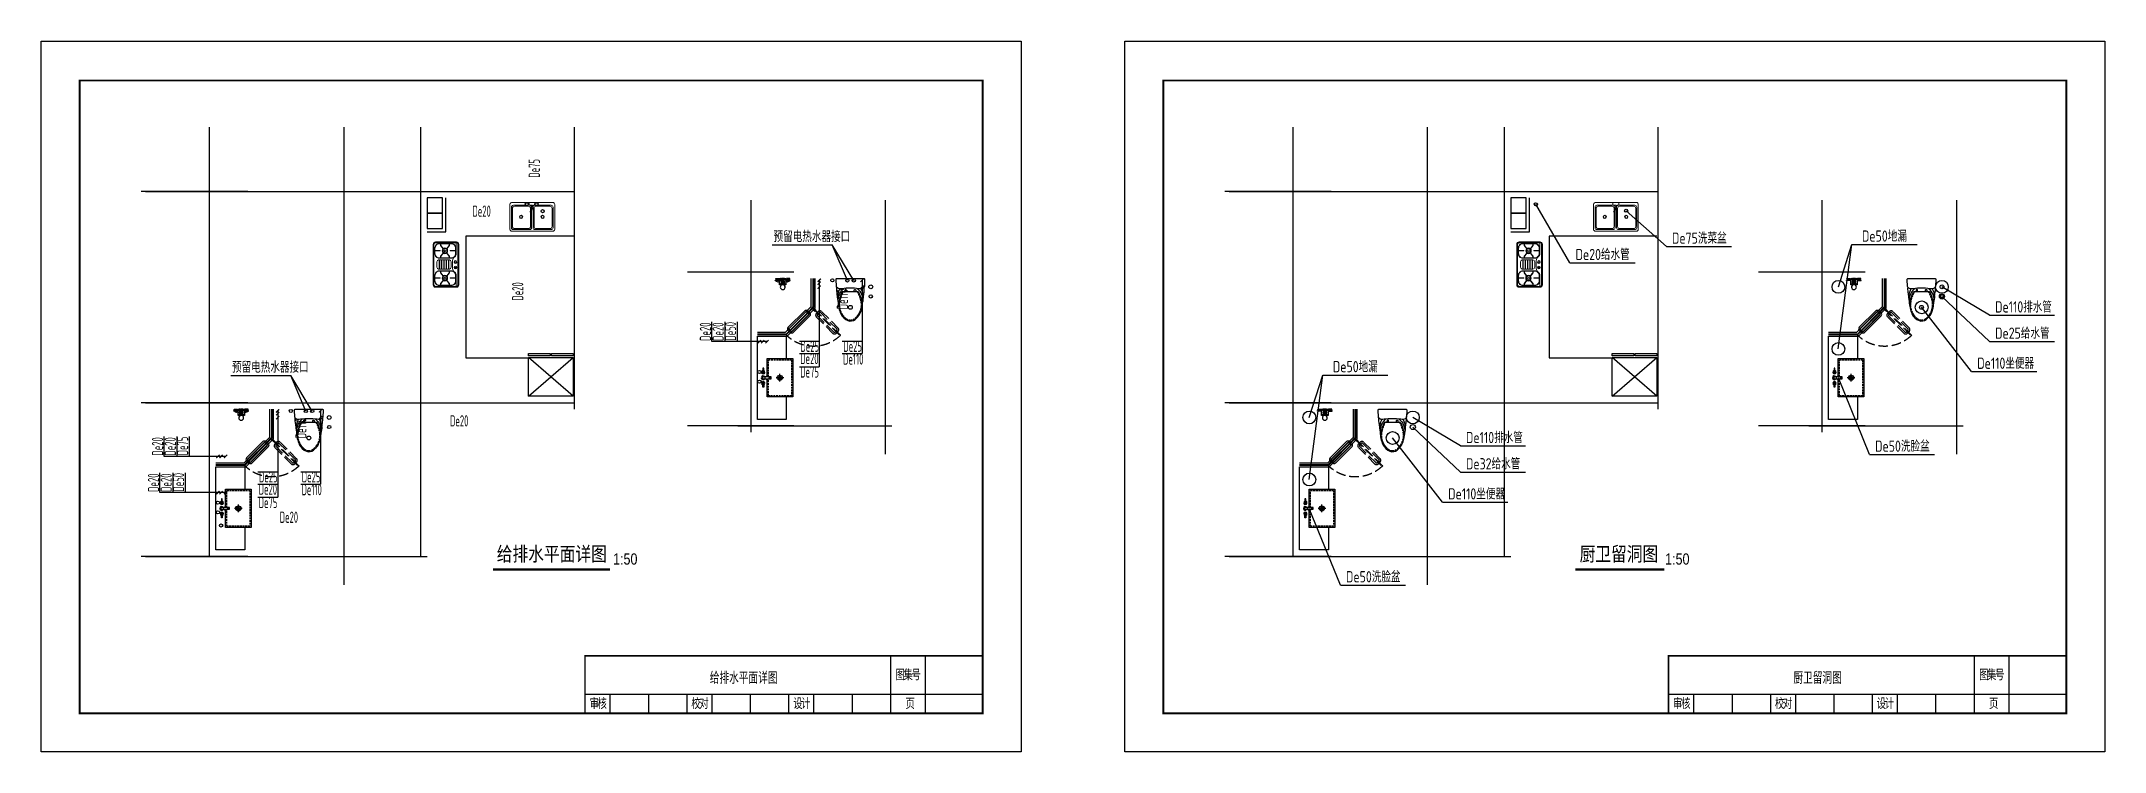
# Model space of a CAD drawing. Header units: millimetres. Extents: x -44341 to -12121, y -109589 to -98489.
import ezdxf

# ---------------------------------------------------------------- set-up
doc = ezdxf.new("R2010")
doc.units = ezdxf.units.MM
doc.header["$LTSCALE"] = 600
for name, pattern in [('B-1户型三层平面图$0$DASH', [0.35, 0.25, -0.1]), ('DASH', [0.35, 0.25, -0.1]), ('HJ户型(跃上)4F$0$DASH', [0.35, 0.25, -0.1])]:
    doc.linetypes.add(name, pattern=pattern)
doc.layers.add('1-家具、卫生间洁具布置', color=8, linetype='Continuous', lineweight=9)
doc.layers.add('1-散水、台阶', color=254, linetype='Continuous', lineweight=9)
for name, color, linetype in [('AXIS', 3, 'Continuous'), ('B-1户型三层平面图$0$A-澳创家具', 55, 'Continuous'), ('B-1户型三层平面图$0$A_洁具', 36, 'Continuous'), ('DOTE', 1, 'Continuous'), ('GS', 3, 'Continuous'), ('HJ户型(跃上)4F$0$0-107洁具', 122, 'Continuous'), ('HJ户型(跃上)4F$0$0-142地漏', 122, 'Continuous'), ('HJ户型(跃上)4F$0$1-107洁具', 122, 'Continuous'), ('PIPE-污水', 2, 'DASH'), ('PIPE-给水', 3, 'Continuous'), ('PUB_DIM', 3, 'Continuous'), ('PUB_TITLE', 4, 'Continuous'), ('TK', 4, 'Continuous'), ('TWT_DIM', 3, 'Continuous'), ('VPIPE-污水', 2, 'Continuous'), ('VPIPE-给水', 3, 'Continuous'), ('家具', 8, 'Continuous'), ('散水', 150, 'Continuous')]:
    doc.layers.add(name, color=color, linetype=linetype)
doc.styles.add('M', font='gbenor.shx', dxfattribs={"width": 0.8, "bigfont": 'gbcbig.shx'})
doc.styles.add('zz-1', font='arial.ttf', dxfattribs={"width": 0.8})
doc.styles.add('仿宋GB2312', font='txt.shx', dxfattribs={"width": 0.7, "height": 300, "bigfont": 'hzfs.shx'})

msp = doc.modelspace()

# ---------------------------------------------------------------- texts
at = {"layer": 'GS', "style": 'M'}
for s, width, p in [('De20', 0.65, (-37608.26941472184, -101231.4365352307, -2.077433007428315e-08)), ('预留电热水器接口', 0.9, (-32907.16675232025, -101627.9026739089, -2.077433007428315e-08)), ('De75洗菜盆', 0.9, (-18878.40148032177, -101652.9997655617)), ('De50地漏', 0.9, (-15912.22812448302, -101620.2241043267, -2.077433007428315e-08)), ('De20给水管', 0.9, (-20383.67697692885, -101907.9997655621)), ('De110排水管', 0.9, (-13833.44237608278, -102727.5103657195)), ('De25给水管', 0.9, (-13833.44237608278, -103137.5103657195)), ('De20', 0.65, (-32490.61839274978, -103534.1886336176, -2.077433007428315e-08)), ('De25', 0.65, (-32486.76663246434, -103342.0230701807, -2.077433007428315e-08)), ('De110', 0.65, (-31821.43870755703, -103541.367201934, -2.077433007428315e-08)), ('De25', 0.65, (-31817.58694727159, -103342.0230701807, -2.077433007428315e-08)), ('De110坐便器', 0.9, (-14111.89813664719, -103607.5103657195)), ('预留电热水器接口', 0.9, (-41362.87983112135, -103668.3920737506, -2.077433007428315e-08)), ('De75', 0.65, (-32490.61839274978, -103743.3738193653, -2.077433007428315e-08)), ('De50地漏', 0.9, (-24173.73146815761, -103660.7135041689, -2.077433007428315e-08)), ('De20', 0.65, (-37958.48512205548, -104507.4215785785, -2.077433007428315e-08)), ('De110排水管', 0.9, (-22094.94571975736, -104767.9997655617)), ('De50洗脸盆', 0.9, (-15706.89813664719, -104902.5103657195)), ('De32给水管', 0.9, (-22094.94571975736, -105177.9997655617)), ('De25', 0.65, (-40942.47971126544, -105382.5124700224, -2.077433007428315e-08)), ('De25', 0.65, (-40273.30002607269, -105382.5124700224, -2.077433007428315e-08)), ('De20', 0.65, (-40946.33147155088, -105574.6780334593, -2.077433007428315e-08)), ('De75', 0.65, (-40946.33147155088, -105783.863219207, -2.077433007428315e-08)), ('De110', 0.65, (-40277.15178635813, -105581.8566017757, -2.077433007428315e-08)), ('De110坐便器', 0.9, (-22373.40148032177, -105647.9997655617)), ('De20', 0.65, (-40617.75412030946, -106013.1512776876, -2.077433007428315e-08)), ('De50洗脸盆', 0.9, (-23968.40148032177, -106942.9997655617))]:
    msp.add_text(s, height=175, dxfattribs=dict(at, width=width)).set_placement(p)
at = {"layer": 'GS', "style": 'M', "width": 0.65}
for s, p in [('De20', (-36814.84591262828, -102541.3002398539, -2.077433007428315e-08)), ('De110', (-31744.22910983548, -102676.7494028214, -2.077433007428315e-08)), ('De20', (-33884.08325825018, -103169.8160478444, -2.077433007428315e-08)), ('De20', (-33685.61403539908, -103169.8160478444, -2.077433007428315e-08)), ('De50', (-33493.44847196216, -103165.964287559, -2.077433007428315e-08)), ('De110', (-40199.94218863657, -104693.2922933449, -2.077433007428315e-08)), ('De20', (-42437.6235540901, -104962.3243927627, -2.077433007428315e-08)), ('De20', (-42239.154331239, -104962.3243927627, -2.077433007428315e-08)), ('De75', (-42046.98876780208, -104958.4726324773, -2.077433007428315e-08)), ('De20', (-42501.30966851726, -105528.7701066921, -2.077433007428315e-08)), ('De20', (-42302.84044566617, -105528.7701066921, -2.077433007428315e-08)), ('De50', (-42110.67488222924, -105524.9183464067, -2.077433007428315e-08))]:
    msp.add_text(s, height=175, rotation=90, dxfattribs=at).set_placement(p)
at = {"layer": 'PIPE-污水', "linetype": 'DASH', "style": 'M', "width": 0.65}
msp.add_text('De75', height=175, rotation=90, dxfattribs=at).set_placement((-36555.40827646455, -100621.2636896018))
at = {"layer": 'PUB_TITLE', "color": 0, "style": 'zz-1', "width": 0.8}
for s, height, p in [('给排水平面详图', 225, (-37228.77308181534, -106611.294287263, -5.029188646064727e-07)), ('1:50', 175, (-35412.71606024029, -106665.627757207, -5.029188646064727e-07)), ('厨卫留洞图', 225, (-20320.70095976442, -106611.294287263, -5.029188646064727e-07)), ('1:50', 175, (-18985.31459640944, -106665.627757207, -5.029188646064727e-07))]:
    msp.add_text(s, height=height, dxfattribs=at).set_placement(p)
at = {"layer": 'TK', "color": 3, "lineweight": -3, "style": '仿宋GB2312', "width": 0.7}
for s, p in [('给排水平面详图', (-33902.65600892834, -108529.2908717053)), ('厨卫留洞图', (-16982.61763342833, -108529.2908717053))]:
    msp.add_text(s, height=187.5, dxfattribs=at).set_placement(p)

# ---------------------------------------------------------------- blocks, each defined once
blk = doc.blocks.new('*U10')
at = {"layer": 'B-1户型三层平面图$0$A-澳创家具', "linetype": 'Continuous'}
for points in [[(211.1141530154855, 0), (-211.1141530154855, 0, 0.477961537101419), (-222.4298848491744, -14.01973992609419), (-218.8088524087216, -124.8208975257585), (-215.1878145111259, -136.5793876348762, 0.2818652564521011), (-128.7355885952129, -159.1918709058082, -0.0737466409548079), (128.7355885952129, -159.1918709058082, 0.2818652564520825), (215.1878145111259, -136.5793876347598), (218.8088524087216, -124.8208975256421), (222.4298848491744, -14.01973992597777, 0.4779615371007452), (211.1141530154855, 0, 5.5e-13)], [(215.5129284225986, -135.5236547702225, -0.0885773201583541), (212.9956426940043, -207.816731613595, -0.0191523929405382), (192.8350896027405, -362.1033520548372, -0.0906088933660955), (149.0400957939564, -553.7640669710236, -0.1631583580039282), (38.23939467471791, -657.6667702507693, -0.2730425850405105), (-72.55645311443368, -639.2449939621147, -0.094884724362526), (-149.0400957939564, -553.7640669710236, -0.0906088933660948), (-192.8350896027405, -362.1033520549536, -0.0191523929405385), (-212.9956426940043, -207.8167316137115, -0.0885773201583558), (-215.5129284225986, -135.5236547702225, -0.8794159779426042)], [(-119.8577030365705, -201.1140191693557, 0.1296060232212347), (-179.5424982298282, -409.0120171125745, 0.2112038815731671), (-80.09144639869919, -632.197747020633, 2.252949007047938)], [(119.8577030365705, -201.1140191693557, -0.1296060232212347), (179.5424982298282, -409.0120171125745, -0.2112038815731671), (80.09144639869919, -632.197747020633, -2.252949007047938)]]:
    blk.add_lwpolyline(points, format="xyb", dxfattribs=at)
at = {"layer": 'B-1户型三层平面图$0$A-澳创家具', "color": 250}
for points in [[(-164.9695913118194, -162.081631246605, 0.1806875641680674), (-197.0571900481591, -335.2173235939117, -4.705294550898474)], [(-106.5392890060903, -156.0820692788111, 0.2374156357474076), (-193.5946324100951, -357.6005645010155, -3.872250202734719)], [(-61.27834389155032, -200.569552461151), (-61.53640749078477, -181.2311196869705, 1.018669164694576), (-84.063283000316, -181.2311196869705), (-85.11739403085085, -200.7911248605233)], [(61.27834389155032, -200.569552461151), (61.53640749078477, -181.2311196869705, -1.018669164694576), (84.063283000316, -181.2311196869705), (85.11739403085085, -200.7911248604069)], [(106.5392890060903, -156.0820692786947, -0.2374156357474076), (193.5946324100951, -357.6005645008991, 3.872250202734719)], [(164.9695913118194, -162.0816312464885, -0.1806875641680674), (197.0571900481591, -335.2173235939117, 4.705294550898474)]]:
    blk.add_lwpolyline(points, format="xyb", dxfattribs=at)
at = {"layer": 'B-1户型三层平面图$0$A-澳创家具', "color": 250, "linetype": 'B-1户型三层平面图$0$DASH', "ltscale": 0.2}
blk.add_lwpolyline([(-105.7160230070003, -200.9825791179901, 0.0953479640064858), (-165.9172177115106, -374.3861723495647, 0.1805669090223648), (-119.8497555703507, -567.0421445928514, 0.0599560277765375), (-65.22875791887054, -630.363545674365, 0.1497331398457365), (5.820766091346741e-11, -653.556677644141, 0.1497331398454031), (65.22875791887054, -630.363545674365, 0.0599560277765375), (119.8497555703507, -567.0421445928514, 0.1805669090223648), (165.9172177115106, -374.3861723495647, 0.0953479640064858), (105.7160230070003, -200.9825791179901, -0.0953479640064858)], format="xyb", dxfattribs=at)
at = {"layer": 'B-1户型三层平面图$0$A-澳创家具', "linetype": 'Continuous'}
blk.add_lwpolyline([(119.8577030365705, -201.1140191693557), (-119.8577030365705, -201.1140191693557)], dxfattribs=at)
blk = doc.blocks.new('*U18')
at = {"color": 250}
for p, q in [((649.5401842810679, -409.8646660569736), (649.5401842810679, -289.8646660569736)), ((589.5401842810679, -349.8646660569736), (709.5401842810679, -349.8646660569736))]:
    blk.add_line(p, q, dxfattribs=at)
for points in [[(349.5401842833962, -450.0000000759408), (7.217749953269958e-09, -449.9999999604188), (0, 0), (1300.003419489134, -5.551091786382549e-09), (1299.996580903884, -450.0000000767973), (949.5436037674081, -450.0000000759408)], [(663.0387564415578, -149.8646660569736), (949.5401842810679, -149.8646660569736), (949.5401842810679, -549.8646660569736), (349.5401842810679, -549.8646660569736), (349.5401842810679, -149.8646660569736), (635.0967206808273, -149.8646660569736)]]:
    blk.add_lwpolyline(points)
at = {"color": 250, "linetype": 'B-1户型三层平面图$0$DASH', "ltscale": 0.2}
blk.add_lwpolyline([(663.0387564415578, -169.8646660569736), (929.5401842810679, -169.8646660569736), (929.5401842810679, -529.8646660569736), (369.5401842810679, -529.8646660569773), (369.5401842810679, -169.8646660569736), (635.0967206808273, -169.8646660569736)], dxfattribs=at)
for points in [[(501.2073644904885, -84.35689669513681), (570.1497960931156, -84.35689669513681), (570.1497960931156, -96.69357577843198), (501.2073644904885, -96.69357577843198)], [(663.0387564415578, -213.3476729573829), (663.0387564415578, -78.44058291606211), (635.0967206808273, -78.44058291606211), (635.0967206808273, -213.3476729573829)], [(799.3835715402383, -84.35689669513681), (730.4411399385426, -84.35689669513681), (730.4411399385426, -96.69357577843198), (799.3835715402383, -96.69357577843198)]]:
    blk.add_lwpolyline(points, close=True)
at = {"color": 250}
for centre, radius in [((563.9814565510023, -90.5252362367844, 7.710007105245041e-09), 6.168339541590286), ((649.5401842810679, -349.8646660569736), 40), ((649.6050807090942, -201.310583799999), 7.984881434079472), ((736.6094794797245, -90.5252362367844, 7.710007105245041e-09), 6.168339541590286), ((649.5401842810679, -349.8646660569736), 22.5)]:
    blk.add_circle(centre, radius, dxfattribs=at)
for centre, radius, start, end in [((563.9814565510023, -90.5252362367844), 25.41078259147005, 194.0486072606533, 165.9513927393467), ((649.2887564415578, -88.49025027306357), 29.30714285714286, 297.9803616436511, 241.0365380081219), ((736.6094794797245, -90.5252362367844), 25.41078259147005, 14.04860726065331, 345.9513927393467)]:
    blk.add_arc(centre, radius, start, end)
for centre, radius, start, end in [((563.9814565510023, -90.5252362367844), 16.61078259147005, 201.7986223739007, 158.2013776260993), ((649.2887564415578, -88.49025027306357), 23.80714285714286, 305.2789508788214, 233.4071193990917), ((736.6094794797245, -90.5252362367844), 16.61078259147005, 21.79862237390071, 338.2013776260993)]:
    blk.add_arc(centre, radius, start, end, dxfattribs=at)
blk = doc.blocks.new('HJ户型(跃上)4F$0$A$C2634459F')
at = {"color": 0}
for p, q in [((592.2506980498438, 337.9229747624486, -4.212764583e-07), (592.2506980498438, 334.0711229105945, -4.212764583e-07)), ((592.2506980498438, 337.9229747624486, -4.212764583e-07), (650.0284758275958, 337.9229747624486, -4.212764583e-07)), ((650.0283971426543, 320.2192710643285, 4.21588659e-07), (650.0284758275958, 337.9229747624486, -4.212764583e-07))]:
    blk.add_line(p, q, dxfattribs=at)
at = {"color": 0, "linetype": 'HJ户型(跃上)4F$0$DASH'}
for p, q in [((650.0283971430617, 320.2193302863743, 4.21588659e-07), (632.324693444767, 320.2193038931, -4.212764583e-07)), ((632.3250363777042, 262.4415261163376, -4.212764583e-07), (632.324693444767, 320.2193038931, -4.212764583e-07)), ((632.3250363777042, 262.4415261163376, -4.212764583e-07), (636.1768882294999, 262.4415489785606, -4.212764583e-07)), ((646.1768882242031, 262.4415296474472, 4.21588659e-07), (650.0287400759988, 262.4415525096119, 4.21588659e-07)), ((650.0287400759988, 262.4415525096119, 4.21588659e-07), (650.0283971430617, 320.2193302863743, 4.21588659e-07))]:
    blk.add_line(p, q, dxfattribs=at)
at = {"color": 0}
for points, elevation in [([(642.3329409015713, 332.5233163915109), (640.7996939547592, 334.0715146545554), (52.91736471652985, 334.0715146626462), (50.02847582759568, 331.182625773712), (50.02839714271249, 326.9604035571101), (52.91728603158844, 324.0715146682342), (639.4185456691192, 324.0715146601433), (642.3165241998503, 326.960389249085)], 4.21588659e-07), ([(147.3378058406524, 337.9233664579224), (114.7896566447452, 337.9233665171196), (114.7896566177951, 334.0715146652656), (147.3378058141679, 334.0715146069997)], -4.212764583e-07), ([(147.3378058406524, 320.2196628728416), (114.7896566447452, 320.2196628136444), (114.7896566177951, 324.0715146654984), (147.3378058141679, 324.0715147237643)], -4.212764583e-07), ([(562.2086306244017, 337.923366456118), (529.6604814284947, 337.9233665153151), (529.6604814015445, 334.0715146634611), (562.2086305979174, 334.0715146051953)], 4.21588659e-07), ([(625.9543230686103, 324.0710743811797), (625.9543230686103, 321.1821854922455), (645.2135823278804, 321.1821854922455), (645.2136610127636, 336.9599632644677), (625.9544017535517, 336.9599632644677), (625.9544017535517, 334.0710743755917), (642.3247721238877, 334.0710743755917), (642.3246934390045, 324.0710743811797)], 4.21588659e-07)]:
    blk.add_lwpolyline(points, close=True, dxfattribs=dict(at, elevation=elevation))
at = {"color": 0, "elevation": 4.21588659e-07}
for points in [[(154.6969305374077, 387.4352811504505, 0.3685499082405685), (119.0265361958882, 351.6690772669972), (119.0265363288927, 337.8496240129462)], [(143.1006114332704, 337.8496239691158), (143.100611388334, 344.101946794719, -0.4142135607448424), (162.3598704018514, 363.3612061925814), (514.6381800432573, 363.3612113232957, -0.4142135640013819), (533.8974395482218, 344.1019522026181), (533.897439620865, 333.9977721678442)], [(143.1006114332704, 320.2196628651582), (143.100611388334, 313.967340039555, 0.4142135607448424), (162.3598704018514, 294.7080806416925), (514.6381800432573, 294.7080755109782, 0.4142135640013819), (533.8974395482218, 313.9673346316558), (533.897439620865, 324.0715146664297)], [(154.6968637918471, 387.4352811504505), (522.3011203143396, 387.4352866439731, -0.3680541307254852), (557.9715146339149, 351.6690773167647), (557.9715147598762, 333.9977721678442)], [(154.6968637918471, 270.6340056838235), (522.3011203143396, 270.6340001903009, 0.3680541307254852), (557.9715146339149, 306.4002095175092), (557.9715147598762, 324.0715146664297)], [(154.6969305374077, 270.6340056838235, -0.3685499082405685), (119.0265361958882, 306.4002095672768), (119.0265363288927, 320.2196628213278)]]:
    blk.add_lwpolyline(points, format="xyb", dxfattribs=at)
at = {"color": 0, "linetype": 'HJ户型(跃上)4F$0$DASH'}
for points, elevation in [([(582.802225862455, -175.0475750737605), (582.8638010667638, 192.4923477675766, -0.3680541307254852), (618.6302221106016, 228.1625298005529), (636.3015272592311, 228.1624250406748)], 4.21588659e-07), ([(632.3878142148022, -186.6441217417377), (626.1354913893155, -186.6440846768455, -0.4142135607448424), (606.8763463027425, -167.3847113526208), (606.9378309045569, 184.8292646078625, -0.4142135640013819), (626.1972043359418, 204.0884098015376), (636.301384370483, 204.088349902071)], 4.21588659e-07), ([(699.6760013301973, -175.0475750737605), (699.6144261258888, 192.4923477675766, 0.3680541307254852), (663.8480050820508, 228.1625298005529), (646.1766999334212, 228.1624250406748)], 4.21588659e-07), ([(650.0904129778501, -186.6441217417377), (656.3427358033367, -186.6440846768455, 0.4142135607448424), (675.6018808899097, -167.3847113526208), (675.5403962880954, 184.8292646078625, 0.4142135640013819), (656.2810228567104, 204.0884098015376), (646.1768428221693, 204.088349902071)], 4.21588659e-07), ([(582.8022258628624, -175.0475083281417, 0.3685499082405685), (618.5682180284056, -210.7181149550379), (632.3876712822238, -210.7181968456498)], 8.430212177e-07), ([(699.6760013297898, -175.0475083281417, -0.3685499082405685), (663.9100091642467, -210.7181149550379), (650.0905559104285, -210.7181968456498)], 8.430212177e-07)]:
    blk.add_lwpolyline(points, format="xyb", dxfattribs=dict(at, elevation=elevation))
for points, elevation in [([(631.1965644228039, 234.3536261447007), (631.1967575491288, 201.8054769493174), (635.0486094009248, 201.8054997845902), (635.0484162736102, 234.353648980381)], 4.21588659e-07), ([(646.1767367150168, 296.1452333508059), (649.0656256038927, 296.1452504974441), (649.0655112928943, 315.4045097564231), (633.2877335204976, 315.404494794202), (633.2878478314959, 296.1452355353395), (636.1767367203137, 296.1452526819194), (636.1766395559533, 312.5156230520224), (646.1766395506565, 312.515603720909)], 4.21588659e-07), ([(637.7243974915473, 312.523801016272), (636.1762083289212, 310.9905448803329), (636.2390964523073, -276.8274506728994), (639.1280024878215, -279.7163224151372), (643.3502247048309, -279.716376039527), (646.2390964470105, -276.8274700040711), (646.1762165207765, 309.6094559484627), (643.2873247312963, 312.5074173326138)], 4.21588659e-07), ([(632.3866842360585, -182.4070324126296), (632.3868773624417, -214.9551816079547), (636.2387292142375, -214.9551587726819), (636.238536086923, -182.4070095768329)], -4.212764583e-07), ([(650.0903878208483, -182.4069273344139), (650.0905810656258, -214.9550765297972), (646.23872921383, -214.955099418854), (646.2385359699838, -182.4069502231214)], -4.212764583e-07)]:
    blk.add_lwpolyline(points, close=True, dxfattribs=dict(at, elevation=elevation))
blk = doc.blocks.new('HJ户型(跃上)4F$0$A$C1E9E21AA')
at = {"ltscale": 0.5, "extrusion": (0, 0, -1)}
for p, q in [((30.94006435712799, -30.94006435666234), (0, 0)), ((69.05993564380333, -30.94006435666234), (100, 0)), ((30.94006435666234, -69.05993564333765), (0, -100)), ((69.05993564380333, -69.05993564333765), (100, -100))]:
    blk.add_line(p, q, dxfattribs=at)
at = {"ltscale": 0.5}
for p, q in [((0, -100), (0, 0)), ((0, 0), (100, 0)), ((100, 0), (100, -100)), ((100, -100), (0, -100))]:
    blk.add_line(p, q, dxfattribs=at)
for points in [[(27.63437572168186, -47.00435714004561), (27.9586177058518, -45.16548946825785), (38.93028875952587, -47.10009109880775), (38.60604677535594, -48.93895876966418)], [(27.9586177058518, -54.83451053127646), (27.63437572168186, -52.99564285995439), (38.60604677535594, -51.06104123033581), (38.93028875952587, -52.89990890119225)], [(30.00775810610504, -39.53552248794585), (30.94137569097802, -37.9184493967332), (40.58970129024237, -43.48891277937219), (39.65608370583504, -45.10598587058484)], [(30.94137569144368, -62.08155060280114), (30.00775810657069, -60.46447751205414), (39.65608370676637, -54.89401412941514), (40.58970129117368, -56.51108722062781)], [(34.79249991849065, -33.32885826332495), (36.22288504382595, -32.12862263247371), (43.3841347284615, -40.66306767193601), (41.95374960359186, -41.86330330278724)], [(36.22288504382595, -67.87137736659497), (34.79249991849065, -66.67114173620939), (41.95374960359186, -58.13669669674709), (43.38413472892717, -59.33693232759833)], [(41.41149067785589, -29.13297977251932), (43.16611778782678, -28.49434773251415), (46.97653915686532, -38.963394401595), (45.22191204642878, -39.60202644206584)], [(43.16611778829247, -71.50565226702021), (41.41149067832157, -70.86702022701502), (45.2219120473601, -60.39797355746848), (46.97653915733098, -61.03660559747368)], [(49.06638241559267, -27.45397188514471), (50.93361758487299, -27.45397188514471), (50.93361758487299, -38.59489865042269), (49.06638241559267, -38.59489865042269)], [(50.93361758533865, -72.54602811438963), (49.06638241605833, -72.54602811438963), (49.06638241605833, -61.40510134911163), (50.93361758533865, -61.40510134911163)], [(56.83388221217319, -28.49434773251415), (58.5885093221441, -29.13297977251932), (54.77808795357122, -39.60202644206584), (53.02346084360033, -38.96339440206066)], [(58.58850932260974, -70.86702022701502), (56.83388221310449, -71.50565226702021), (53.02346084406599, -61.03660559747368), (54.77808795403689, -60.39797355746848)], [(63.77711495710537, -32.12862263247371), (65.20750008290634, -33.32885826332495), (58.04625039780511, -41.86330330232157), (56.61586527246982, -40.66306767193601)], [(65.207500083372, -66.67114173574372), (63.77711495757103, -67.87137736659497), (56.61586527293547, -59.33693232759833), (58.04625039780511, -58.13669669628143)], [(69.05862431041896, -37.9184493967332), (69.99224189436063, -39.5355224874802), (60.34391629463061, -45.10598587011918), (59.41029871022329, -43.48891277937219)], [(69.99224189389497, -60.46447751065715), (69.05862430948764, -62.08155060280114), (59.41029870975761, -56.51108722016215), (60.34391629416496, -54.89401412894949)], [(72.04138229507953, -45.16548946825785), (72.36562427924945, -47.00435713911428), (61.39395322557539, -48.9389587691985), (61.06971124140546, -47.1000910983421)], [(72.36562427924945, -52.99564285995439), (72.04138229507953, -54.83451053081078), (61.06971124140546, -52.89990890072657), (61.39395322557539, -51.06104122893885)]]:
    blk.add_lwpolyline(points, close=True, dxfattribs=at)
for radius in [26.95481948475646, 23.62148615137732, 10.09932342377991]:
    blk.add_circle((50.00000000046566, -50), radius, dxfattribs=at)
blk = doc.blocks.new('HJ户型(跃上)4F$0$花洒')
at = {"ltscale": 7}
for p, q in [((-32.58649258059449, 56.49769982288853), (-32.58649258059449, 113.5323393576618)), ((-28.00000000005821, 5.000000000007275), (0, 4.999999999992723)), ((-32.58649258059449, -56.49769982288853), (-32.58649258059449, -113.5323393576618)), ((-28.00000000005821, -4.999999999992723), (0, -5.000000000007275))]:
    blk.add_line(p, q, dxfattribs=at)
for points in [[(-87.00000000005821, 15.0000000000291), (-90.68456248327855, 15.00000000004365, -0.1783331974912623), (-96.52311521046795, 17.15081741735048), (-110.3397985109477, 28.92878259658755)], [(-30.80930328730028, 115.6942985057394, 0.4724721965572769), (-32.58649258059449, 113.5323393576691)], [(-30.80930328730028, 54.33574067482549, -0.4724721965572769), (-32.58649258059449, 56.49769982289581)], [(-30.80930328730028, 115.6942985057394), (-25.40532347100088, 115.6942985057394, -0.4142135623730951), (-23.80532347102417, 114.0942985057627), (-23.80532347102417, 111.6942985057394)], [(-30.80930328730028, 54.33574067482549), (-25.40532347100088, 54.33574067482549, 0.4142135623730951), (-23.80532347102417, 55.93574067480222), (-23.80532347102417, 58.33574067482549)], [(-87.00000000005821, -14.99999999997089), (-90.68456248327855, -14.99999999995634, 0.1783331974912623), (-96.52311521052616, -17.15081741726317), (-110.3397985110059, -28.92878259650024)], [(-30.80930328730028, -54.33574067482549, 0.4724721965572769), (-32.58649258059449, -56.49769982289581)], [(-30.80930328730028, -115.6942985057394, -0.4724721965572769), (-32.58649258059449, -113.5323393576691)], [(-30.80930328730028, -54.33574067482549), (-25.40532347100088, -54.33574067482549, -0.4142135623730951), (-23.80532347102417, -55.93574067480222), (-23.80532347102417, -58.33574067482549)], [(-30.80930328730028, -115.6942985057394), (-25.40532347100088, -115.6942985057394, 0.4142135623730951), (-23.80532347102417, -114.0942985057627), (-23.80532347102417, -111.6942985057394)]]:
    blk.add_lwpolyline(points, format="xyb", dxfattribs=at)
for points in [[(-87.00000000005821, 15.0000000000291), (-87.00000000005821, 2.91038e-11)], [(-87.00000000005821, -14.99999999997089), (-87.00000000005821, 2.91038e-11)], [(-43.0000000000582, 12.00000000001455), (-81.00000000005821, 15.0000000000291)], [(-81.00000000005821, 15.0000000000291), (-81.00000000005821, -14.99999999997089)], [(-43.0000000000582, 9.993776994488146), (-81.00000000005821, 12.99377699450269)], [(-45.00000000005822, -12.15789473682525), (-45.00000000005822, 12.15789473685436)], [(-43.0000000000582, -11.99999999998545), (-43.0000000000582, 12.00000000001455)], [(-43.0000000000582, -11.99999999998545), (-28.00000000005821, -11.99999999998545), (-28.00000000005821, 12.00000000001455), (-43.0000000000582, 12.00000000001455)], [(-23.80532347102417, 56.30570149428969), (-23.80532347102417, 111.6942985057394)], [(-19.35999999992782, 94.88000000001921), (-19.35999999992782, 92.48000000005413)], [(-19.35999999992782, 92.48000000005413), (-19.35999999998603, 84.00000000001454)], [(-19.35999999998603, 75.52000000003316), (-19.35999999998603, 84.00000000001454)], [(-19.35999999998603, 73.1200000000099), (-19.35999999998603, 75.52000000003316)], [(-5.919999999925494, 110), (5.82077e-11, 110)], [(-5.919999999983702, 58), (-5.919999999925494, 110)], [(5.82077e-11, 110), (5.82077e-11, 58), (-5.919999999983702, 58)], [(-5, -13), (-5, 13)], [(-2, 33), (-3.354547328548504, 23.00000000001455)], [(-2, 23), (-2, 33)], [(-2, 33), (0, 33)], [(0, 23), (0, 33)], [(0, -13), (0, 13)], [(-43.0000000000582, -9.993776994459036), (-81.00000000005821, -12.99377699444449)], [(-43.0000000000582, -11.99999999998545), (-81.00000000005821, -14.99999999997089)], [(-23.80532347102417, -56.30570149428969), (-23.80532347102417, -111.6942985057394)], [(-19.35999999998603, -73.1200000000099), (-19.35999999998603, -75.52000000003316)], [(-19.35999999998603, -75.52000000003316), (-19.35999999998603, -84.00000000001454)], [(-19.35999999992782, -92.48000000005413), (-19.35999999998603, -84.00000000001454)], [(-19.35999999992782, -94.88000000001921), (-19.35999999992782, -92.48000000005413)], [(-5.919999999983702, -58), (-5.919999999925494, -110)], [(5.82077e-11, -110), (5.82077e-11, -58), (-5.919999999983702, -58)], [(-5.919999999925494, -110), (5.82077e-11, -110)], [(-2, -32.99999999999272), (-3.354547328548504, -23.00000000000729)], [(-2, -22.99999999999272), (-2, -32.99999999999272)], [(-2, -32.99999999999272), (0, -32.99999999999272)], [(0, -22.99999999999272), (0, -32.99999999999272)]]:
    blk.add_lwpolyline(points, dxfattribs=at)
for points in [[(-5.82077e-11, 13), (-54.00000000005821, 13.00000000001455), (-54, 23.00000000001455), (0, 23)], [(-5.82077e-11, -13), (-54.00000000005821, -12.99999999998545), (-54.00000000005821, -22.99999999998545), (-5.82077e-11, -23)]]:
    blk.add_lwpolyline(points, close=True, dxfattribs=at)
for centre, radius, start, end in [((-135.0000000000582, 5.09317e-11), 38.01315561749643, 49.55422687839334, 310.4457731216066), ((-84.00000000005821, 11.00000000002183), 5.000000000000004, 53.13010235557339, 126.8698976444266), ((-65.50000000005821, 2.18279e-11), 25.50000000000001, 331.9275130656429, 28.07248693435709), ((-19.35999999998603, 84.00000000000728), 6.988223408068002, 90, 129.502834546201), ((-19.35999999998603, 84.00000000000728), 6.988223408068002, 230.497165453799, 270), ((-32.64221617527073, 120.2197477113877), 28.60978994335305, 297.6619681622086, 339.0709531638061), ((-32.64221617527073, 47.78025228868499), 28.60978994335305, 20.92904683619402, 62.33803183779144), ((-84.00000000005821, -10.99999999997817), 5.000000000000004, 233.1301023555735, 306.8698976444266), ((-19.35999999998603, -84.00000000000728), 6.988223408068002, 90, 129.502834546201), ((-19.35999999998603, -84.00000000000728), 6.988223408068002, 230.497165453799, 270), ((-32.64221617527073, -47.78025228868499), 28.60978994335305, 297.6619681622086, 339.0709531638061), ((-32.64221617527073, -120.2197477113877), 28.60978994335305, 20.92904683619402, 62.33803183779144)]:
    blk.add_arc(centre, radius, start, end, dxfattribs=at)
blk = doc.blocks.new('HJ户型(跃上)4F$0$fgjhj')
at = {"layer": 'HJ户型(跃上)4F$0$1-107洁具'}
for p, q in [((606518.4989782067, 216056.7433431675), (606518.4989479003, 215606.8844986591)), ((606528.4989782067, 216056.7433327488), (606528.4989479003, 215606.8844986591)), ((607393.4989782067, 215191.744593069), (606953.6189521316, 215191.7423630347)), ((607393.4989782067, 215181.744593069), (606953.6189521311, 215181.7423630347))]:
    blk.add_line(p, q, dxfattribs=at)
at = {"layer": 'HJ户型(跃上)4F$0$1-107洁具', "color": 250, "elevation": -1.835061e-10}
for points in [[(607393.4989782067, 215156.7444905215), (606929.1209309318, 215156.7423630347), (606493.4989479003, 215592.3875704864), (606493.4989782067, 216056.7433327488)], [(607393.4989782067, 215216.7445947188), (606953.9746815597, 215216.7423630347), (606553.4989479003, 215617.2394473539), (606553.4989782067, 216056.7433327488)]]:
    blk.add_lwpolyline(points, dxfattribs=at)
at = {"layer": 'HJ户型(跃上)4F$0$1-107洁具', "color": 250, "linetype": 'HJ户型(跃上)4F$0$DASH'}
blk.add_arc((606518.7073639254, 215596.7967052367), 599.7952177340883, 224.9799092172331, 316.3489157045231, dxfattribs=at)
at = {"layer": 'HJ户型(跃上)4F$0$0-107洁具', "xscale": -1, "rotation": 270}
blk.add_blockref('HJ户型(跃上)4F$0$花洒', (606999.1635713014, 216056.7433434441), dxfattribs=at)
at = {"layer": 'HJ户型(跃上)4F$0$0-142地漏', "ltscale": 0.5, "xscale": -1, "rotation": 90}
blk.add_blockref('HJ户型(跃上)4F$0$A$C1E9E21AA', (606949.1635713014, 216056.7433434441), dxfattribs=at)
at = {"layer": 'HJ户型(跃上)4F$0$1-107洁具', "xscale": -1, "rotation": 314.9999376523706}
blk.add_blockref('HJ户型(跃上)4F$0$A$C2634459F', (606751.9134884223, 214911.0208023395, -4.217721652000001e-07), dxfattribs=at)
blk = doc.blocks.new('_ArchTick')
at = {"color": 0, "linetype": 'ByBlock', "const_width": 0.4}
blk.add_lwpolyline([(-0.5, -0.5), (0.5, 0.5)], dxfattribs=at)
blk = doc.blocks.new('A$C1492080E')
at = {"layer": '家具'}
for p, q in [((670.0014443499967, -0.000232171529205516), (62.53774034942035, 696.0011063104903)), ((670.0014443499967, 695.9997678285872), (62.53774023021106, 0.001106310373870656))]:
    blk.add_line(p, q, dxfattribs=at)
for points in [[(38.23654401162639, 696.0012620510242), (0.0005666115321218967, 696.0012620510242), (0.002322088577784598, 358.000532011647), (38.23829948867206, 358.000532011647)], [(62.53774023021106, 0.001106310373870656), (670.0014443499967, -0.000232171529205516), (670.0014443499967, 695.9997678285872), (62.53774034942035, 696.0011063104903)], [(0.001391648896969855, 0.001261759287444875), (38.23668110335711, 0.001166868692962453), (38.23829948867206, 338.0004371193645), (0.003010034211911261, 338.000532009959)]]:
    blk.add_lwpolyline(points, close=True, dxfattribs=at)
blk = doc.blocks.new('A$C750C4C91')
at = {"layer": '1-散水、台阶', "color": 0, "extrusion": (0, 0, -1)}
for points in [[(-699.9999991734512, 407.4622376003827), (-699.9999991734512, 418.190719102422, -0.4142135623730951), (-668.5232807686552, 449.667437507218), (-41.47671757801436, 449.667437507218, -0.3541243863269135), (8.265487849712372e-07, 418.190719102422), (8.265487849712372e-07, 31.47675013067783, -0.4142135623730935), (-31.47671757801436, 3.172611468471587e-05), (-668.5232807686552, 3.172611468471587e-05, -0.4142135623730963), (-699.9999991734512, 31.47675013067783), (-699.9999991734512, 407.4622376003827)], [(-316.9117164521595, 308.752493234264), (-317.1877312664292, 309.5202638259216), (-352.3271692572162, 407.2651155795029), (-330.3824963477673, 407.2651155795029, 0.05754142091472441), (-326.089499437483, 409.4134632301575), (-326.089499437483, 407.2651155795029), (-303.3983522422495, 407.2651155795029), (-303.3989519228344, 447.7346918679832), (-326.089499437483, 447.7346918679832), (-326.0762196976575, 446.2857438483334, 0.1681425326546362), (-330.580080121581, 447.7346918679832), (-397.1316623415332, 447.7346918679832), (-397.1316623415332, 407.2651155795029), (-369.5295008930843, 407.2651155795029), (-332.4212595458957, 304.0437848837173), (-332.145244731626, 303.2760142918269)]]:
    blk.add_lwpolyline(points, format="xyb", dxfattribs=at)
for points in [[(-54.92428568238392, 25.32873645811924), (-308.1107012059074, 25.32873645835207, -0.414213562373095), (-338.1107012059074, 55.32873645835207), (-338.1107012059074, 375.0427054298634, -0.414213562373095), (-308.1107012059074, 405.0427054298634), (-54.92428568261676, 405.0427054300962, -0.414213562373095), (-24.92428568261676, 375.0427054300962), (-24.92428568238392, 55.32873645811924, -0.414213562373095)], [(-74.92428568238392, 40.32873645835207), (-288.1107012059074, 40.32873645835207, -0.414213562373095), (-323.1107012059074, 75.32873645835207), (-323.1107012059074, 355.0427054300962, -0.4142135623732371), (-288.1107012059074, 390.0427054300962), (-74.92428568238392, 390.0427054298634, -0.414213562373095), (-39.92428568238392, 355.0427054298634), (-39.92428568238392, 75.32873645835207, -0.4142135623728914)], [(-644.999999173684, 25.32873645811924), (-391.8135836506262, 25.32873645835207, 0.414213562373095), (-361.8135836506262, 55.32873645835207), (-361.8135836506262, 375.0427054298634, 0.414213562373095), (-391.8135836506262, 405.0427054298634), (-644.9999991734512, 405.0427054300962, 0.414213562373095), (-674.9999991734512, 375.0427054300962), (-674.999999173684, 55.32873645811924, 0.414213562373095)], [(-624.999999173684, 40.32873645835207), (-411.8135836506262, 40.32873645835207, 0.414213562373095), (-376.8135836506262, 75.32873645835207), (-376.8135836506262, 355.0427054300962, 0.4142135623732371), (-411.8135836506262, 390.0427054300962), (-624.999999173684, 390.0427054298634, 0.414213562373095), (-659.999999173684, 355.0427054298634), (-659.999999173684, 75.32873645835207, 0.4142135623728914)]]:
    blk.add_lwpolyline(points, format="xyb", close=True, dxfattribs=at)
for centre, radius in [((-174.9754462034907, 224.6857209442242), 26.00486202107415), ((-174.9754462034907, 224.6857209442242), 19.50364651580562), ((-511.864744171733, 224.6857209442242), 26.00486202107415), ((-511.864744171733, 224.6857209442242), 19.50364651580562)]:
    blk.add_circle(centre, radius, dxfattribs=at)
for centre, radius, start, end in [((-324.1272986847325, 304.8983148554398), 9.11356602816002, 209.0901782332109, 10.4570142528924), ((-320.5670947461622, 305.0440270401596), 5.608635599645169, 15.60113136432713, 52.948787668398), ((-324.2867191542755, 305.3417633296049), 8.125499574630696, 194.7279877574803, 24.81920472478567), ((-326.965350314742, 302.7438434422074), 5.608635599641896, 166.598404812799, 203.9460611178207)]:
    blk.add_arc(centre, radius, start, end, dxfattribs=at)
blk = doc.blocks.new('140-100base（标准层）$0$双炉平面')
for p, q in [((-355, 364.4407999999239), (-355, 137.7763999999734)), ((-340.9790910499869, 364.4407999999239), (-340.9790910499869, 137.7763999999734)), ((315.9760000000242, 399.9959999999264), (-315.9760000000242, 399.9959999999264)), ((315.9760000000242, 387.2213940676884), (-315.9760000000242, 387.2213940676884)), ((-176.1399999999558, 376.3794069945579), (-251.031349140394, 376.3794069945579)), ((-176.1399999999558, 371.3786693954025), (-251.031349140394, 371.3786693954025)), ((-209.7388456446934, 371.3786693954025), (-214.9128737593419, 371.3786693954025)), ((-214.9128737593419, 371.3786693954025), (-214.9128737593419, 289.3556105940952)), ((-209.7388456446934, 289.5700697640423), (-209.7388456446934, 371.3786693954025)), ((-42.11306260252604, 341.4413965416024), (42.11306260252604, 341.4413965416024)), ((251.031349140394, 376.3794069945579), (176.1399999999558, 376.3794069945579)), ((251.031349140394, 371.3786693954025), (176.1399999999558, 371.3786693954025)), ((217.4325034956564, 370.3921119006118), (212.2584753810661, 370.3921119006118)), ((212.2584753810661, 370.3921119006118), (212.2584753810661, 288.3690530993626)), ((217.4325034956564, 288.5835122693097), (217.4325034956564, 370.3921119006118)), ((340.9790910499869, 364.4407999999239), (340.9790910499869, 137.7763999999734)), ((355, 364.4407999999239), (355, 137.7763999999734)), ((-355, 137.7763999999734), (-355, 35.55520000000251)), ((-340.9790910499869, 137.7763999999734), (-340.9790910499869, 35.55520000000251)), ((-340.9790910499869, 39.068466974888), (-167.7027259045281, 39.068466974888)), ((-329.079349140462, 305.2690069945529), (-329.0793491404038, 115.4760309831472)), ((-323.5907347023021, 305.2690069945529), (-323.5907347023021, 115.4760309831472)), ((-323.5907347023021, 285.4262537649483), (-297.6381612799596, 285.4262537649483)), ((-323.5907347023021, 281.1898274506093), (-299.4138216466527, 281.1898274506093)), ((-323.5907347023021, 149.5070421356359), (-299.4138216466527, 149.5070421356359)), ((-323.5907347023021, 145.2706158212968), (-297.6381612799596, 145.2706158212968)), ((315.9760000000242, 12.77460593223805), (-315.9760000000242, 12.77460593223805)), ((315.9760000000242, 0), (-315.9760000000242, 0)), ((-299.4138216466527, 281.1898274506093), (-251.5843593063764, 242.2237317124382)), ((-299.4138216466527, 149.5070421356359), (-251.5843593063764, 188.473137873807)), ((-297.6381612799596, 285.4262537649483), (-248.4850306354347, 245.3817811572808)), ((-297.6381612799596, 145.2706158212968), (-248.4850306354347, 185.3150884289644)), ((-248.4850306354347, 245.3817811572808), (-251.5843593063764, 242.2237317124382)), ((-251.5843593063764, 188.473137873807), (-248.4850306354347, 185.3150884289644)), ((-176.1399999999558, 49.36636858229758), (-251.031349140394, 49.36636858229758)), ((-176.1399999999558, 44.36563098314218), (-251.031349140394, 44.36563098314218)), ((-214.9128737593419, 289.3556105940952), (-209.7388456446934, 289.5700697640423)), ((-209.4159634987009, 132.8812454861472), (-214.5899916132912, 132.8812454861472)), ((-214.5899916132912, 132.8812454861472), (-214.5899916132912, 49.48074126441497)), ((-214.5899916132912, 49.48074126441497), (-209.4159634987009, 49.48074126441497)), ((-209.4159634987009, 49.48074126441497), (-209.4159634987009, 132.8812454861472)), ((-130.7762594276574, 285.4262537649483), (-179.9293900721823, 245.3817811572808)), ((-176.8300614012405, 242.2237317124382), (-179.9293900721823, 245.3817811572808)), ((-179.9293900721823, 185.3150884289644), (-176.8300614012405, 188.473137873807)), ((-130.7762594276574, 145.2706158212968), (-179.9293900721823, 185.3150884289644)), ((-129.0005990609643, 281.1898274506093), (-176.8300614012405, 242.2237317124382)), ((-129.0005990609643, 149.5070421356359), (-176.8300614012405, 188.473137873807)), ((-103.5806144380476, 285.4262537649483), (-130.7762594276574, 285.4262537649483)), ((-103.5806144380476, 145.2706158212968), (-130.7762594276574, 145.2706158212968)), ((-103.5806144380476, 281.1898274506093), (-129.0005990609643, 281.1898274506093)), ((-103.5806144380476, 149.5070421356359), (-129.0005990609643, 149.5070421356359)), ((-118.3837329140515, 63.67452131269965), (-113.3563387882314, 70.83947504713433)), ((-103.5806144380476, 115.4760309831472), (-103.5806144380476, 305.2690069945529)), ((-98.09199999994598, 115.4760309831472), (-98.09199999994598, 305.2690069945529)), ((-71.38106260250788, 314.7749965416151), (-71.38106260250788, 146.4880983364419)), ((71.38106260250788, 305.0401081524906), (-71.38106260250788, 305.0401081524906)), ((-71.38106260250788, 297.5457214410999), (71.38106260250788, 297.5457214410999)), ((71.38106260250788, 269.7094325651997), (-71.38106260250788, 269.7094325651997)), ((-71.38106260250788, 262.2150458537508), (71.38106260250788, 262.2150458537508)), ((71.38106260250788, 233.3081441760878), (-71.38106260250788, 233.3081441760878)), ((-71.38106260250788, 225.8137574646971), (71.38106260250788, 225.8137574646971)), ((71.38106260250788, 197.9774685887969), (-71.38106260250788, 197.9774685887969)), ((-71.38106260250788, 190.483081877348), (71.38106260250788, 190.483081877348)), ((71.38106260250788, 161.5761478333734), (-71.38106260250788, 161.5761478333734)), ((-71.38106260250788, 154.0817611219827), (71.38106260250788, 154.0817611219827)), ((64.92128879530355, 95.44552938494598), (-64.03734579775482, 95.44552938494598)), ((-44.71817977598403, 73.49003764725057), (-50.7344521904015, 73.49003764725057)), ((-50.7344521904015, 73.49003764725057), (-50.7344521904015, 33.31771811516955)), ((-50.7344521904015, 33.31771811516955), (-44.71817977598403, 33.31771811516955)), ((-44.71817977598403, 33.31771811516955), (-44.71817977598403, 73.49003764725057)), ((42.11306260252604, 119.8216983364546), (-42.11306260252604, 119.8216983364546)), ((42.87786327849608, 73.49003764725057), (36.86159086407861, 73.49003764725057)), ((36.86159086407861, 73.49003764725057), (36.86159086407861, 33.31771811516955)), ((36.86159086407861, 33.31771811516955), (42.87786327849608, 33.31771811516955)), ((42.87786327849608, 33.31771811516955), (42.87786327849608, 73.49003764725057)), ((71.38106260250788, 314.7749965416151), (71.38106260250788, 146.4880983364419)), ((98.09199999994598, 115.4760309831472), (98.09199999994598, 305.2690069945529)), ((103.5806144380476, 115.4760309831472), (103.5806144380476, 305.2690069945529)), ((103.5806144380476, 284.4396962702158), (129.5331878604484, 284.4396962702158)), ((103.5806144380476, 280.2032699558767), (127.7575274936971, 280.2032699558767)), ((103.5806144380476, 148.5204846408451), (127.7575274936971, 148.5204846408451)), ((103.5806144380476, 144.2840583265061), (129.5331878604484, 144.2840583265061)), ((114.2402817857801, 70.83947504713433), (119.2676759116002, 63.67452131269965)), ((127.7575274936971, 280.2032699558767), (175.5869898340316, 241.2371742177056)), ((127.7575274936971, 148.5204846408451), (175.5869898340316, 187.4865803790744)), ((129.5331878604484, 284.4396962702158), (178.6863185049733, 244.3952236625482)), ((129.5331878604484, 144.2840583265061), (178.6863185049733, 184.3285309341736)), ((168.5866689020768, 39.068466974888), (340.9790910499869, 39.068466974888)), ((178.6863185049733, 244.3952236625482), (175.5869898340316, 241.2371742177056)), ((175.5869898340316, 187.4865803790744), (178.6863185049733, 184.3285309341736)), ((251.031349140394, 49.36636858229758), (176.1399999999558, 49.36636858229758)), ((251.031349140394, 44.36563098314218), (176.1399999999558, 44.36563098314218)), ((212.2584753810661, 288.3690530993626), (217.4325034956564, 288.5835122693097)), ((217.7553856417071, 131.8946879914147), (212.5813575270586, 131.8946879914147)), ((212.5813575270586, 131.8946879914147), (212.5813575270586, 48.49418376962421)), ((212.5813575270586, 48.49418376962421), (217.7553856417071, 48.49418376962421)), ((217.7553856417071, 48.49418376962421), (217.7553856417071, 131.8946879914147)), ((296.3950897126924, 284.4396962702158), (247.2419590682257, 244.3952236625482)), ((250.3412877391675, 241.2371742177056), (247.2419590682257, 244.3952236625482)), ((247.2419590682257, 184.3285309341736), (250.3412877391675, 187.4865803790744)), ((296.3950897126924, 144.2840583265061), (247.2419590682257, 184.3285309341736)), ((298.1707500794437, 280.2032699558767), (250.3412877391675, 241.2371742177056)), ((298.1707500794437, 148.5204846408451), (250.3412877391675, 187.4865803790744)), ((323.5907347023021, 284.4396962702158), (296.3950897126924, 284.4396962702158)), ((323.5907347023021, 144.2840583265061), (296.3950897126924, 144.2840583265061)), ((323.5907347023021, 280.2032699558767), (298.1707500794437, 280.2032699558767)), ((323.5907347023021, 148.5204846408451), (298.1707500794437, 148.5204846408451)), ((323.5907347023021, 305.2690069945529), (323.5907347023021, 115.4760309831472)), ((329.079349140462, 305.2690069945529), (329.079349140462, 115.4760309831472)), ((340.9790910499869, 137.7763999999734), (340.9790910499869, 35.55520000000251)), ((355, 137.7763999999734), (355, 35.55520000000251))]:
    blk.add_line(p, q)
at = {"extrusion": (0, 0, -1)}
for centre, major_axis, ratio, start_param, end_param in [((-315.9760000000242, 364.4407999999239), (39.02400000003399, 3.09561967423373e-10), 0.9111111111103819, 3.1415926535985, 4.712388980391917), ((-315.9760000000242, 364.4407999999239), (-25.00309104996268, 1.668469437685937e-11), 0.9111111111119385, -7.323031070427533e-13, 1.570796326794289), ((-251.031349140394, 305.2690069945529), (-78.04800000000978, 1.346079555085938e-10), 0.9111111111110612, -1.892930256985892e-12, 1.570796326793325), ((-251.031349140394, 305.2690069945529), (-72.55938556190813, 1.473111568149013e-10), 0.911111111110309, -2.228217610422689e-12, 1.570796326793046), ((-176.1399999999558, 305.2690069945529), (78.04800000000978, 1.346079555085938e-10), 0.9111111111110614, -1.570796326793325, 1.892708212380967e-12), ((-176.1399999999558, 305.2690069945529), (72.55938556190813, 1.473111568149013e-10), 0.911111111110309, -1.570796326793047, 2.227995565817764e-12), ((-42.11306260252604, 314.7749965416151), (29.26799999998184, 3.350311380567307e-11), 0.9111111111112438, 3.141592653591049, 4.712388980385732), ((176.1399999999558, 305.2690069945529), (-78.04800000000978, 1.346079555085938e-10), 0.9111111111110612, -1.892930256985892e-12, 1.570796326793325), ((176.1399999999558, 305.2690069945529), (-72.55938556190813, 1.473111568149013e-10), 0.911111111110309, -2.228217610422689e-12, 1.570796326793046), ((251.031349140394, 305.2690069945529), (78.04800000000978, 1.346079555085938e-10), 0.9111111111110614, -1.570796326793325, 1.892708212380967e-12), ((251.031349140394, 305.2690069945529), (72.55938556190813, 1.473111568149013e-10), 0.911111111110309, -1.570796326793047, 2.227995565817764e-12), ((315.9760000000242, 364.4407999999239), (-39.02400000003399, 3.095186420800599e-10), 0.9111111111103819, 1.57079632678767, 3.141592653581087), ((315.9760000000242, 364.4407999999239), (25.00309104996268, 1.667359077391118e-11), 0.9111111111119389, -1.570796326794289, 7.316369732279782e-13), ((-315.9760000000242, 35.55520000000251), (-39.02400000003399, 3.095186420800599e-10), 0.9111111111103819, 4.712388980377463, 6.283185307170881), ((-315.9760000000242, 35.55520000000251), (25.00309104996268, 1.667359077391118e-11), 0.9111111111119389, 1.570796326795504, 3.141592653590525), ((-251.031349140394, 115.4760309831472), (78.04800000000978, 1.346079555085938e-10), 0.9111111111110614, 1.570796326796468, 3.141592653591686), ((-251.031349140394, 115.4760309831472), (72.55938556190813, 1.473111568149013e-10), 0.911111111110309, 1.570796326796746, 3.141592653592022), ((-251.031349140394, 115.4760309831472), (72.55938556190813, 1.473111568149013e-10), 0.911111111110309, 1.570796326796746, 3.141592653592022), ((-176.1399999999558, 115.4760309831472), (-72.55938556190813, 1.473111568149013e-10), 0.911111111110309, 3.141592653587565, 4.71238898038284), ((-176.1399999999558, 115.4760309831472), (-78.04800000000978, 1.346079555085938e-10), 0.9111111111110612, 3.1415926535879, 4.712388980383118), ((-167.7027259045281, 92.40126697486266), (-58.53599999995499, 3.717090345969035e-10), 0.9111111111113789, 3.710405101842046, 4.712388980378903), ((-64.03734579775482, 42.11272938491311), (-58.53599999995499, 3.717090345969035e-10), 0.9111111111113789, 0.5688124482522525, 1.570796326789111), ((-42.11306260252604, 146.4880983364419), (-29.26799999998184, 3.347061979818838e-11), 0.9111111111112437, 4.712388980383647, 6.283185307178331), ((-46.12196939560818, 53.0386629125569), (23.05013212992126, 1.582922075544405e-12), 0.9111111111106278, 1.570796326794903, 7.853981633974489), ((39.56889434834011, 53.0386629125569), (23.05013212991949, 8.077863920529362e-12), 0.9111111111106979, 1.570796326794887, 7.853981633974474), ((64.92128879530355, 42.11272938491311), (58.53599999988973, 9.193630367430812e-10), 0.9111111111123946, -1.570796326780587, -0.5688124482419841), ((176.1399999999558, 115.4760309831472), (78.04800000000978, 1.346079555085938e-10), 0.9111111111110614, 1.570796326796468, 3.141592653591686), ((176.1399999999558, 115.4760309831472), (72.55938556190813, 1.473111568149013e-10), 0.911111111110309, 1.570796326796746, 3.141592653592022), ((168.5866689020768, 92.40126697486266), (58.53599999988973, 9.193630367430812e-10), 0.9111111111123946, 1.570796326809206, 2.572780205347809), ((251.031349140394, 115.4760309831472), (-72.55938556190813, 1.473111568149013e-10), 0.911111111110309, 3.141592653587565, 4.71238898038284), ((251.031349140394, 115.4760309831472), (-78.04800000000978, 1.346079555085938e-10), 0.9111111111110612, 3.1415926535879, 4.712388980383118), ((315.9760000000242, 35.55520000000251), (-25.00309104996268, 1.668469437685937e-11), 0.9111111111119385, 3.141592653589061, 4.712388980384082), ((315.9760000000242, 35.55520000000251), (39.02400000003399, 3.09561967423373e-10), 0.9111111111103819, 8.706368959110478e-12, 1.570796326802124)]:
    blk.add_ellipse(centre, major_axis=major_axis, ratio=ratio, start_param=start_param, end_param=end_param, dxfattribs=at)
for centre, major_axis, ratio, start_param, end_param in [((42.11306260252604, 314.7749965416151), (-29.26799999998184, 3.350311380567307e-11), 0.9111111111112438, 3.141592653591049, 4.712388980385732), ((42.11306260252604, 146.4880983364419), (29.26799999998184, 3.347061979818838e-11), 0.9111111111112437, 4.712388980383647, 6.283185307178331)]:
    blk.add_ellipse(centre, major_axis=major_axis, ratio=ratio, start_param=start_param, end_param=end_param)
for centre, major_axis, ratio in [((-212.1433788948343, 217.2100154783693), (-46.66975995275224, 8.987377910644976e-12), 0.9111111111106747), ((-212.1433788948343, 217.2100154783693), (-34.18403353395534, 3.561981491913508e-12), 0.9111111111106679), ((-212.1433788948343, 217.2100154783693), (-16.01115582978658, 1.306275129178769e-11), 0.9111111111106666), ((-212.1433788948343, 217.2100154783693), (-13.82782632168914, 7.087316598937025e-12), 0.9111111111105991), ((215.0279702455155, 216.2234579836368), (-46.66975995275224, 8.987377910644976e-12), 0.9111111111106747), ((215.0279702455155, 216.2234579836368), (-34.18403353395529, 3.546800731471923e-12), 0.9111111111106687), ((215.0279702455155, 216.2234579836368), (-16.01115582978658, 1.306275129178769e-11), 0.9111111111106666), ((215.0279702455155, 216.2234579836368), (-13.82782632168914, 7.087316598937025e-12), 0.9111111111105991)]:
    blk.add_ellipse(centre, major_axis=major_axis, ratio=ratio, dxfattribs=at)
blk = doc.blocks.new('A$C76A75C23')
at = {"color": 7}
for p, q in [((8119.999681937508, 1520.000033117431), (8119.999681937508, 20.00003311743058)), ((8119.999681938207, 620.0000331170813), (8119.999681937508, 20.00003311708133)), ((169.9996819375092, 520.0000331174306), (10519.99968193611, 520.0000331170813)), ((819.9996819375092, 520.0000331174306), (819.9996819375092, 20.00003311743058)), ((1819.999681937509, 520.0000331174306), (1819.999681937509, 20.00003311743058)), ((2819.999681937509, 520.0000331174306), (2819.999681937509, 20.00003311743058)), ((3469.999681937509, 520.0000331174306), (3469.999681937509, 20.00003311743058)), ((4469.999681937509, 520.0000331174306), (4469.999681937509, 20.00003311743058)), ((5469.999681937509, 520.0000331174306), (5469.999681937509, 20.00003311743058)), ((6119.999681937509, 520.0000331174306), (6119.999681937509, 20.00003311743058)), ((7119.999681937509, 520.0000331174306), (7119.999681937509, 20.00003311743058)), ((8119.999681937508, 520.0000331174306), (8119.999681937508, 20.00003311743058))]:
    blk.add_line(p, q, dxfattribs=at)
blk.add_line((9020.298512461428, 1520.000033117081), (9020.298512461428, 20.00003311708133))
at = {"layer": 'PUB_DIM', "color": 7, "const_width": 40}
blk.add_lwpolyline([(169.9996819375092, 1520.000033117431), (10519.99968193611, 1520.000033117081), (10519.99968193605, 20.00003311708133), (169.9996819375092, 20.00003311743058), (169.9996819375092, 1520.000033117431)], dxfattribs=at)
at = {"char_height": 250, "attachment_point": 5, "style": '仿宋GB2312'}
for s, insert, width in [('{\\fSTFangsong|b0|i0|c134|p2;\\T0.75;图集号}', (8562.149097199468, 1020.000033117081), 1146.346716349115), ('{\\fSTFangsong|b0|i0|c134|p2;\\T0.75;审核}', (494.9996819375092, 270.0000331174306), 1046.346716349115), ('{\\fSTFangsong|b0|i0|c134|p2;\\T0.75;校对}', (3144.999681937509, 270.0000331174306), 1046.346716349115), ('{\\fSTFangsong|b0|i0|c134|p2;\\T0.75;设计}', (5794.999681937509, 270.0000331174306), 1046.346716349115), ('{\\fSTFangsong|b0|i0|c134|p2;\\T0.75;页}', (8612.149097199468, 270.0000331170813), 1046.346716349115)]:
    blk.add_mtext(s, dxfattribs=dict(at, insert=insert, width=width))

# ---------------------------------------------------------------- linework, layer by layer
at = {"const_width": 30}
for points in [[(-43741.22073323408, -99102.6660868518), (-29641.22073323407, -99102.6660868518), (-29641.22073323407, -108989.3679418887), (-43741.22073323408, -108989.3679418887), (-43741.22073323408, -99102.6660868518)], [(-26821.18235773407, -99102.6660868518), (-12721.18235773407, -99102.6660868518), (-12721.18235773407, -108989.3679418887), (-26821.18235773407, -108989.3679418887), (-26821.18235773407, -99102.6660868518)]]:
    msp.add_lwpolyline(points, dxfattribs=at)
at = {"layer": '1-家具、卫生间洁具布置', "lineweight": -3}
for points in [[(-38073.62725426754, -100936.7600496724), (-38313.62725426754, -100936.7600496724), (-38313.62725426754, -101176.7600496724), (-38073.62725426754, -101176.7600496724)], [(-21153.58887876754, -100936.7600496724), (-21393.58887876754, -100936.7600496724), (-21393.58887876754, -101176.7600496724), (-21153.58887876754, -101176.7600496724)], [(-38073.62725426754, -101176.7600496724), (-38313.62725426754, -101176.7600496724), (-38313.62725426754, -101416.7600496724), (-38073.62725426754, -101416.7600496724)], [(-21153.58887876754, -101176.7600496724), (-21393.58887876754, -101176.7600496724), (-21393.58887876754, -101416.7600496724), (-21153.58887876754, -101416.7600496724)]]:
    msp.add_lwpolyline(points, close=True, dxfattribs=at)
for points in [[(-38313.62725426754, -101466.7600496724), (-38023.62725426754, -101466.7600496724), (-38023.62725426754, -100936.7600496724)], [(-21393.58887876754, -101466.7600496724), (-21103.58887876754, -101466.7600496724), (-21103.58887876754, -100936.7600496724)]]:
    msp.add_lwpolyline(points, dxfattribs=at)
at = {"layer": 'AXIS'}
for p, q in [((-41713.62725426847, -100484.8519709076), (-41713.62725426847, -99834.15777284742)), ((-39613.62725426847, -100484.8519709076), (-39613.62725426847, -99834.15777284742)), ((-38413.62725426847, -100484.8519709076), (-38413.62725426847, -99834.15777284742)), ((-36013.62725426847, -100484.8519709076), (-36013.62725426847, -99834.15777284742)), ((-24793.58887876847, -100484.8519709076), (-24793.58887876847, -99834.15777284742)), ((-22693.58887876847, -100484.8519709076), (-22693.58887876847, -99834.15777284742)), ((-21493.58887876847, -100484.8519709076), (-21493.58887876847, -99834.15777284742)), ((-19093.58887876847, -100484.8519709076), (-19093.58887876847, -99834.15777284742)), ((-41118.20424720467, -100836.7600496728), (-42782.24785605326, -100836.7600496728)), ((-24198.16587170467, -100836.7600496728), (-25862.20948055325, -100836.7600496728)), ((-33257.91417546719, -102354.0517933441), (-33257.91417546719, -100971.5514744924)), ((-31157.91417546719, -102354.0517933441), (-31157.91417546719, -100971.5514744924)), ((-16532.08553509389, -102354.0517933441), (-16532.08553509389, -100971.5514744924)), ((-14432.08553509389, -102354.0517933441), (-14432.08553509389, -100971.5514744924)), ((-32587.86645364911, -102096.2706498305), (-34251.91006249769, -102096.2706498305)), ((-15862.0378132758, -102096.2706498305), (-17526.08142212439, -102096.2706498305)), ((-41118.20424720467, -104136.7600496728), (-42782.24785605326, -104136.7600496728)), ((-24198.16587170467, -104136.7600496728), (-25862.20948055325, -104136.7600496728)), ((-32587.86645364911, -104496.2706498305), (-34251.91006249769, -104496.2706498305)), ((-15862.0378132758, -104496.2706498305), (-17526.08142212439, -104496.2706498305)), ((-41118.20424720467, -106536.7600496728), (-42782.24785605326, -106536.7600496728)), ((-24198.16587170467, -106536.7600496728), (-25862.20948055325, -106536.7600496728))]:
    msp.add_line(p, q, dxfattribs=at)
at = {"layer": 'DOTE', "color": 8}
for p, q in [((-41713.62725426823, -106536.7600496732), (-41713.62725426824, -99836.7600496732)), ((-39613.62725426824, -106979.6470221782), (-39613.62725426824, -99836.7600496732)), ((-38413.62725426823, -106536.7600496732), (-38413.62725426824, -99836.7600496732)), ((-36013.62725426824, -104236.7600496732), (-36013.62725426824, -99836.7600496732)), ((-24793.58887876822, -106536.7600496732), (-24793.58887876823, -99836.7600496732)), ((-22693.58887876823, -106979.6470221782), (-22693.58887876823, -99836.7600496732)), ((-21493.58887876822, -106536.7600496732), (-21493.58887876823, -99836.7600496732)), ((-19093.58887876823, -104236.7600496732), (-19093.58887876823, -99836.7600496732)), ((-42713.62725426824, -100836.7600496732), (-36013.62725426824, -100836.7600496732)), ((-25793.58887876823, -100836.7600496732), (-19093.58887876823, -100836.7600496732)), ((-33257.91417546696, -104596.2706498308), (-33257.91417546696, -100971.5514744924)), ((-31157.91417546696, -104939.1576223359), (-31157.91417546696, -100971.5514744924)), ((-16532.08553509365, -104596.2706498308), (-16532.08553509365, -100971.5514744924)), ((-14432.08553509365, -104939.1576223359), (-14432.08553509365, -100971.5514744924)), ((-42713.62725426824, -104136.7600496732), (-36013.62725426824, -104136.7600496732)), ((-25793.58887876823, -104136.7600496732), (-19093.58887876823, -104136.7600496732)), ((-33466.83893881631, -104496.2706498309), (-31059.18291829941, -104496.2706498309)), ((-16741.01029844301, -104496.2706498309), (-14333.3542779261, -104496.2706498309)), ((-42713.62725426824, -106536.7600496732), (-38313.62725426829, -106536.7600496732)), ((-25793.58887876823, -106536.7600496732), (-21393.58887876828, -106536.7600496732))]:
    msp.add_line(p, q, dxfattribs=at)
at = {"layer": 'GS'}
for p, q in [((-33871.23457782972, -103182.1693691811), (-33871.23457782972, -102873.4420696548)), ((-33664.98445230606, -103182.1693691811), (-33664.98445230606, -102873.4420696567)), ((-33471.14285216969, -103182.1693691811), (-33471.14285216969, -102873.4420696548)), ((-32502.97171408646, -103173.8841170549), (-32194.24441456013, -103173.8841170549)), ((-32502.97171408646, -103367.7257171912), (-32194.24441456199, -103367.7257171912)), ((-31833.79202889371, -103173.8841170549), (-31525.06472936738, -103173.8841170549)), ((-31833.79202889371, -103367.7257171912), (-31525.06472936924, -103367.7257171912)), ((-32502.97171408646, -103573.9758427149), (-32194.24441456013, -103573.9758427149)), ((-42424.77487366963, -104974.6777140994), (-42424.77487366963, -104665.950414573)), ((-42218.52474814597, -104974.6777140994), (-42218.52474814597, -104665.9504145749)), ((-42024.68314800961, -104974.6777140994), (-42024.68314800961, -104665.950414573)), ((-42488.4609880968, -105541.1234280288), (-42488.4609880968, -105232.3961285025)), ((-42282.21086257314, -105541.1234280288), (-42282.21086257314, -105232.3961285043)), ((-42088.36926243678, -105541.1234280288), (-42088.36926243678, -105232.3961285025)), ((-40958.68479288756, -105214.3735168966), (-40649.95749336122, -105214.3735168966)), ((-40289.50510769481, -105214.3735168966), (-39980.77780816847, -105214.3735168966)), ((-40958.68479288756, -105408.215117033), (-40649.95749336309, -105408.215117033)), ((-40958.68479288756, -105614.4652425566), (-40649.95749336122, -105614.4652425566)), ((-40289.50510769481, -105408.215117033), (-39980.77780817034, -105408.215117033))]:
    msp.add_line(p, q, dxfattribs=at)
at = {"layer": 'PIPE-给水'}
for p, q in [((-32926.29988389602, -101671.0342622543), (-31989.26078276058, -101671.0342622543)), ((-31654.55682507623, -102226.270649831), (-31989.26078276057, -101671.0342622543)), ((-31754.55682507623, -102226.270649831), (-31989.26078276057, -101671.0342622543)), ((-41382.01296269712, -103711.523662096), (-40444.97386156167, -103711.523662096)), ((-40110.26990387733, -104266.7600496727), (-40444.97386156167, -103711.523662096)), ((-40210.26990387733, -104266.7600496727), (-40444.97386156167, -103711.523662096))]:
    msp.add_line(p, q, dxfattribs=at)
at = {"layer": 'PUB_DIM'}
for p, q in [((-20471.21794761405, -101951.1313539075, 2.077433007428315e-08), (-21003.58887876754, -101036.7600496732)), ((-18965.94245100697, -101696.1313539071, 2.077433007428315e-08), (-19593.28553135562, -101136.7600496732)), ((-18965.94245100697, -101696.1313539071, 2.077433007428315e-08), (-17948.58797419886, -101696.1313539071, 2.077433007428315e-08)), ((-16282.17088342154, -103295.9857146292), (-16069.76909516822, -101663.3556926721)), ((-16279.67621690152, -102326.2706498307), (-16069.76909516822, -101663.3556926721)), ((-16069.76909516822, -101663.3556926721), (-15052.41461836012, -101663.3556926721)), ((-20471.21794761405, -101951.1313539075, 2.077433007428315e-08), (-19453.86347080594, -101951.1313539075, 2.077433007428315e-08)), ((-13920.98334676797, -102770.6419540649, 2.077433007428315e-08), (-14663.35427792146, -102326.2706498306)), ((-14199.43910733239, -103650.6419540649, 2.077433007428315e-08), (-14981.81003848588, -102646.2706498305)), ((-14663.35427792146, -102476.2706498306), (-13920.98334676797, -103180.6419540649, 2.077433007428315e-08)), ((-13920.98334676797, -102770.6419540649, 2.077433007428315e-08), (-12903.62886995987, -102770.6419540649, 2.077433007428315e-08)), ((-13920.98334676797, -103180.6419540649, 2.077433007428315e-08), (-12903.62886995987, -103180.6419540649, 2.077433007428315e-08)), ((-24543.67422709612, -105336.4751144714), (-24331.2724388428, -103703.8450925143)), ((-24541.1795605761, -104366.7600496729), (-24331.2724388428, -103703.8450925143)), ((-24331.2724388428, -103703.8450925143), (-23313.9179620347, -103703.8450925143)), ((-15794.43910733239, -104945.6419540649, 2.077433007428315e-08), (-16279.67621690152, -103748.1148183812)), ((-14199.43910733239, -103650.6419540649, 2.077433007428315e-08), (-13182.08463052428, -103650.6419540649, 2.077433007428315e-08)), ((-22182.48669044255, -104811.1313539071, 2.077433007428315e-08), (-22924.85762159604, -104366.7600496728)), ((-22460.94245100697, -105691.1313539071, 2.077433007428315e-08), (-23243.31338216046, -104686.7600496727)), ((-22924.85762159604, -104516.7600496728), (-22182.48669044255, -105221.1313539071, 2.077433007428315e-08)), ((-22182.48669044255, -104811.1313539071, 2.077433007428315e-08), (-21165.13221363445, -104811.1313539071, 2.077433007428315e-08)), ((-15794.43910733239, -104945.6419540649, 2.077433007428315e-08), (-14777.08463052428, -104945.6419540649, 2.077433007428315e-08)), ((-22182.48669044255, -105221.1313539071, 2.077433007428315e-08), (-21165.13221363445, -105221.1313539071, 2.077433007428315e-08)), ((-24055.94245100697, -106986.1313539071, 2.077433007428315e-08), (-24541.1795605761, -105788.6042182234)), ((-22460.94245100697, -105691.1313539071, 2.077433007428315e-08), (-21443.58797419886, -105691.1313539071, 2.077433007428315e-08)), ((-24055.94245100697, -106986.1313539071, 2.077433007428315e-08), (-23038.58797419886, -106986.1313539071, 2.077433007428315e-08))]:
    msp.add_line(p, q, dxfattribs=at)
for centre, radius in [((-16279.67621690152, -102326.2706498307), 100), ((-14663.35427792146, -102326.3401521302), 100), ((-14663.35427792146, -102476.2706498306), 40), ((-14979.31537196586, -102646.2706498306), 100), ((-16279.67621690152, -103295.9857146292), 100), ((-24541.1795605761, -104366.7600496729), 100), ((-22924.85762159605, -104366.8295519724), 100), ((-23240.81871564044, -104686.7600496728), 100), ((-22924.85762159605, -104516.7600496728), 40), ((-24541.1795605761, -105336.4751144714), 100)]:
    msp.add_circle(centre, radius, dxfattribs=at)
at = {"layer": 'PUB_TITLE', "color": 0, "const_width": 35, "elevation": -5.029188646064727e-07}
for points in [[(-37286.46197877917, -106743.5905621522), (-35459.67106453655, -106743.5905621522)], [(-20389.4673862895, -106743.5905621522), (-18997.50897419825, -106743.5905621522)]]:
    msp.add_lwpolyline(points, dxfattribs=at)
at = {"layer": 'VPIPE-污水'}
for centre, radius in [((-36512.32390685563, -101144.5010230483), 25), ((-21003.58887876754, -101036.7600496732), 25), ((-19593.28553135562, -101136.7600496732), 25), ((-31389.18291829495, -102326.270649831), 30), ((-14663.35427792146, -102326.2706498306), 30), ((-31707.63867885937, -102646.270649831), 30), ((-14981.81003848606, -102646.270649831), 30), ((-14981.81003848588, -102646.2706498305), 30), ((-33007.91417546728, -103748.1148183817), 30), ((-16282.08553509397, -103748.1148183817), 30), ((-16282.08553509397, -103748.1148183817), 30), ((-39844.89599709605, -104366.7600496728), 30), ((-40163.35175766046, -104686.7600496727), 30), ((-41463.62725426838, -105788.6042182234), 30), ((-24541.1795605761, -105788.6042182234), 30)]:
    msp.add_circle(centre, radius, dxfattribs=at)
at = {"layer": 'VPIPE-给水', "linetype": 'ByBlock'}
for p, q in [((-32194.24441456018, -102226.270649831), (-32194.2444145601, -103573.9758427149)), ((-31525.06472936743, -102226.270649831), (-31525.06472936737, -103367.7257171912)), ((-33007.91417546728, -103182.1693691812), (-33871.23457782971, -103182.1693691811)), ((-40649.95749336128, -104266.7600496727), (-40649.9574933612, -105614.4652425566)), ((-39980.77780816853, -104266.7600496727), (-39980.77780816847, -105408.215117033)), ((-41463.76728133796, -104974.6777140994), (-42424.77487366963, -104974.6777140994)), ((-41463.76728133796, -105541.1234280288), (-42488.4609880968, -105541.1234280288))]:
    msp.add_line(p, q, dxfattribs=at)
at = {"layer": 'VPIPE-给水'}
for centre in [(-36759.43452346161, -101036.7600496732), (-36609.43452346161, -101036.7600496732), (-32839.17262659315, -102226.270649831), (-32689.17262659315, -102226.270649831), (-31988.15335173238, -102224.8132325118), (-31754.55682507623, -102226.270649831), (-31654.55682507623, -102226.270649831), (-31389.18291829495, -102476.270649831), (-14663.35427792146, -102476.2706498306), (-33127.52288526056, -103657.487620504), (-33127.52288526056, -103807.487620504), (-41294.88570539425, -104266.7600496727), (-41144.88570539425, -104266.7600496727), (-40443.86643053348, -104265.3026323535), (-40210.26990387733, -104266.7600496727), (-40110.26990387733, -104266.7600496727), (-39844.89599709605, -104516.7600496728), (-41583.23596406166, -105697.9770203457), (-41583.23596406166, -105847.9770203457), (-41533.23596406166, -106054.5779474147)]:
    msp.add_circle(centre, 25, dxfattribs=at)
at = {"layer": '家具'}
for points in [[(-36032.37725426847, -101536.7600496736), (-37713.62725426754, -101536.7600496727), (-37713.62725426743, -103436.7600496715), (-36733.20023515969, -103436.7600496715)], [(-19112.33887876847, -101536.7600496736), (-20793.58887876754, -101536.7600496727), (-20793.58887876742, -103436.7600496715), (-19813.16185965968, -103436.7600496715)]]:
    msp.add_lwpolyline(points, dxfattribs=at)
at = {"layer": '散水'}
for points in [[(-44341.22073323408, -98489.36794188869), (-29041.22073323407, -98489.36794188869), (-29041.22073323407, -109589.3679418887), (-44341.22073323408, -109589.3679418887)], [(-27421.18235773407, -98489.36794188869), (-12121.18235773407, -98489.36794188869), (-12121.18235773407, -109589.3679418887), (-27421.18235773407, -109589.3679418887)]]:
    msp.add_lwpolyline(points, close=True, dxfattribs=at)

# ---------------------------------------------------------------- block references
at = {"extrusion": (0, 0, -1), "zscale": -1}
for p in [(-574235.5848049453, -318253.0139825792), (-590961.4134453186, -318253.0139825792), (-565779.871726144, -320293.5033824215), (-582699.910101644, -320293.5033824215)]:
    msp.add_blockref('HJ户型(跃上)4F$0$fgjhj', p, dxfattribs=at)
at = {"xscale": 0.6, "yscale": 0.6, "zscale": 0.6}
for p in [(-35953.22054239571, -109001.3679617589), (-19033.1821668957, -109001.3679617589)]:
    msp.add_blockref('A$C76A75C23', p, dxfattribs=at)
at = {"layer": '1-家具、卫生间洁具布置', "lineweight": -3}
for p in [(-37024.18865102736, -101457.6330886167), (-20104.15027552735, -101457.6330886167)]:
    msp.add_blockref('A$C750C4C91', p, dxfattribs=at)
at = {"layer": '1-家具、卫生间洁具布置', "lineweight": -3, "rotation": 90.00002347086996}
for p in [(-37822.0833105809, -101978.0786954351), (-20902.04493508089, -101978.0786954351)]:
    msp.add_blockref('140-100base（标准层）$0$双炉平面', p, dxfattribs=at)
at = {"layer": '1-家具、卫生间洁具布置', "lineweight": -3, "xscale": -1, "rotation": 90}
for p in [(-36037.19914529842, -103366.7586053232), (-19117.16076979841, -103366.7586053232)]:
    msp.add_blockref('A$C1492080E', p, dxfattribs=at)
at = {"layer": 'B-1户型三层平面图$0$A_洁具', "xscale": -1, "rotation": 0.0003004204131062949}
for p in [(-31707.6397333656, -102196.2706498305), (-14981.81109299229, -102196.2706498305), (-40163.35281216688, -104236.7600496727), (-23243.31443666687, -104236.7600496727)]:
    msp.add_blockref('*U10', p, dxfattribs=at)
at = {"layer": 'TWT_DIM', "linetype": 'ByBlock', "xscale": 50, "yscale": 50, "zscale": 50, "rotation": 180}
for p in [(-32194.24441456009, -102223.6875829285), (-32194.24441456014, -102267.6132568809), (-32194.24441456149, -102329.9264003787), (-31525.06472936734, -102223.6875829285), (-31525.06472936874, -102329.9264003787), (-33127.52288526056, -103182.1693691811), (-33077.52288526056, -103182.1693691811), (-33007.91417546728, -103182.1693691812), (-40649.95749336119, -104264.1769827702), (-40649.95749336124, -104308.1026567226), (-40649.95749336258, -104370.4158002204), (-39980.77780816844, -104264.1769827702), (-39980.77780816983, -104370.4158002204), (-41583.37599113124, -104974.6777140994), (-41533.37599113124, -104974.6777140994), (-41463.76728133796, -104974.6777140994), (-41583.37599113124, -105541.1234280288), (-41533.37599113124, -105541.1234280288), (-41463.76728133796, -105541.1234280288)]:
    msp.add_blockref('_ArchTick', p, dxfattribs=at)
at = {"layer": '家具', "extrusion": (0, 0, -1), "xscale": -1, "zscale": -1, "rotation": 269.9996997706618}
for p in [(33157.91417546836, -104396.2706498315), (16432.08553509505, -104396.2706498315), (41613.62725426964, -106436.7600496738), (24693.58887876963, -106436.7600496738)]:
    msp.add_blockref('*U18', p, dxfattribs=at)

msp.set_redraw_order([(e.dxf.handle, doc.entitydb.next_handle()) for e in msp.query("TEXT MTEXT ATTDEF DIMENSION ARC_DIMENSION")])  # texts and dimensions are drawn at this point

doc.saveas('drawing.dxf')
